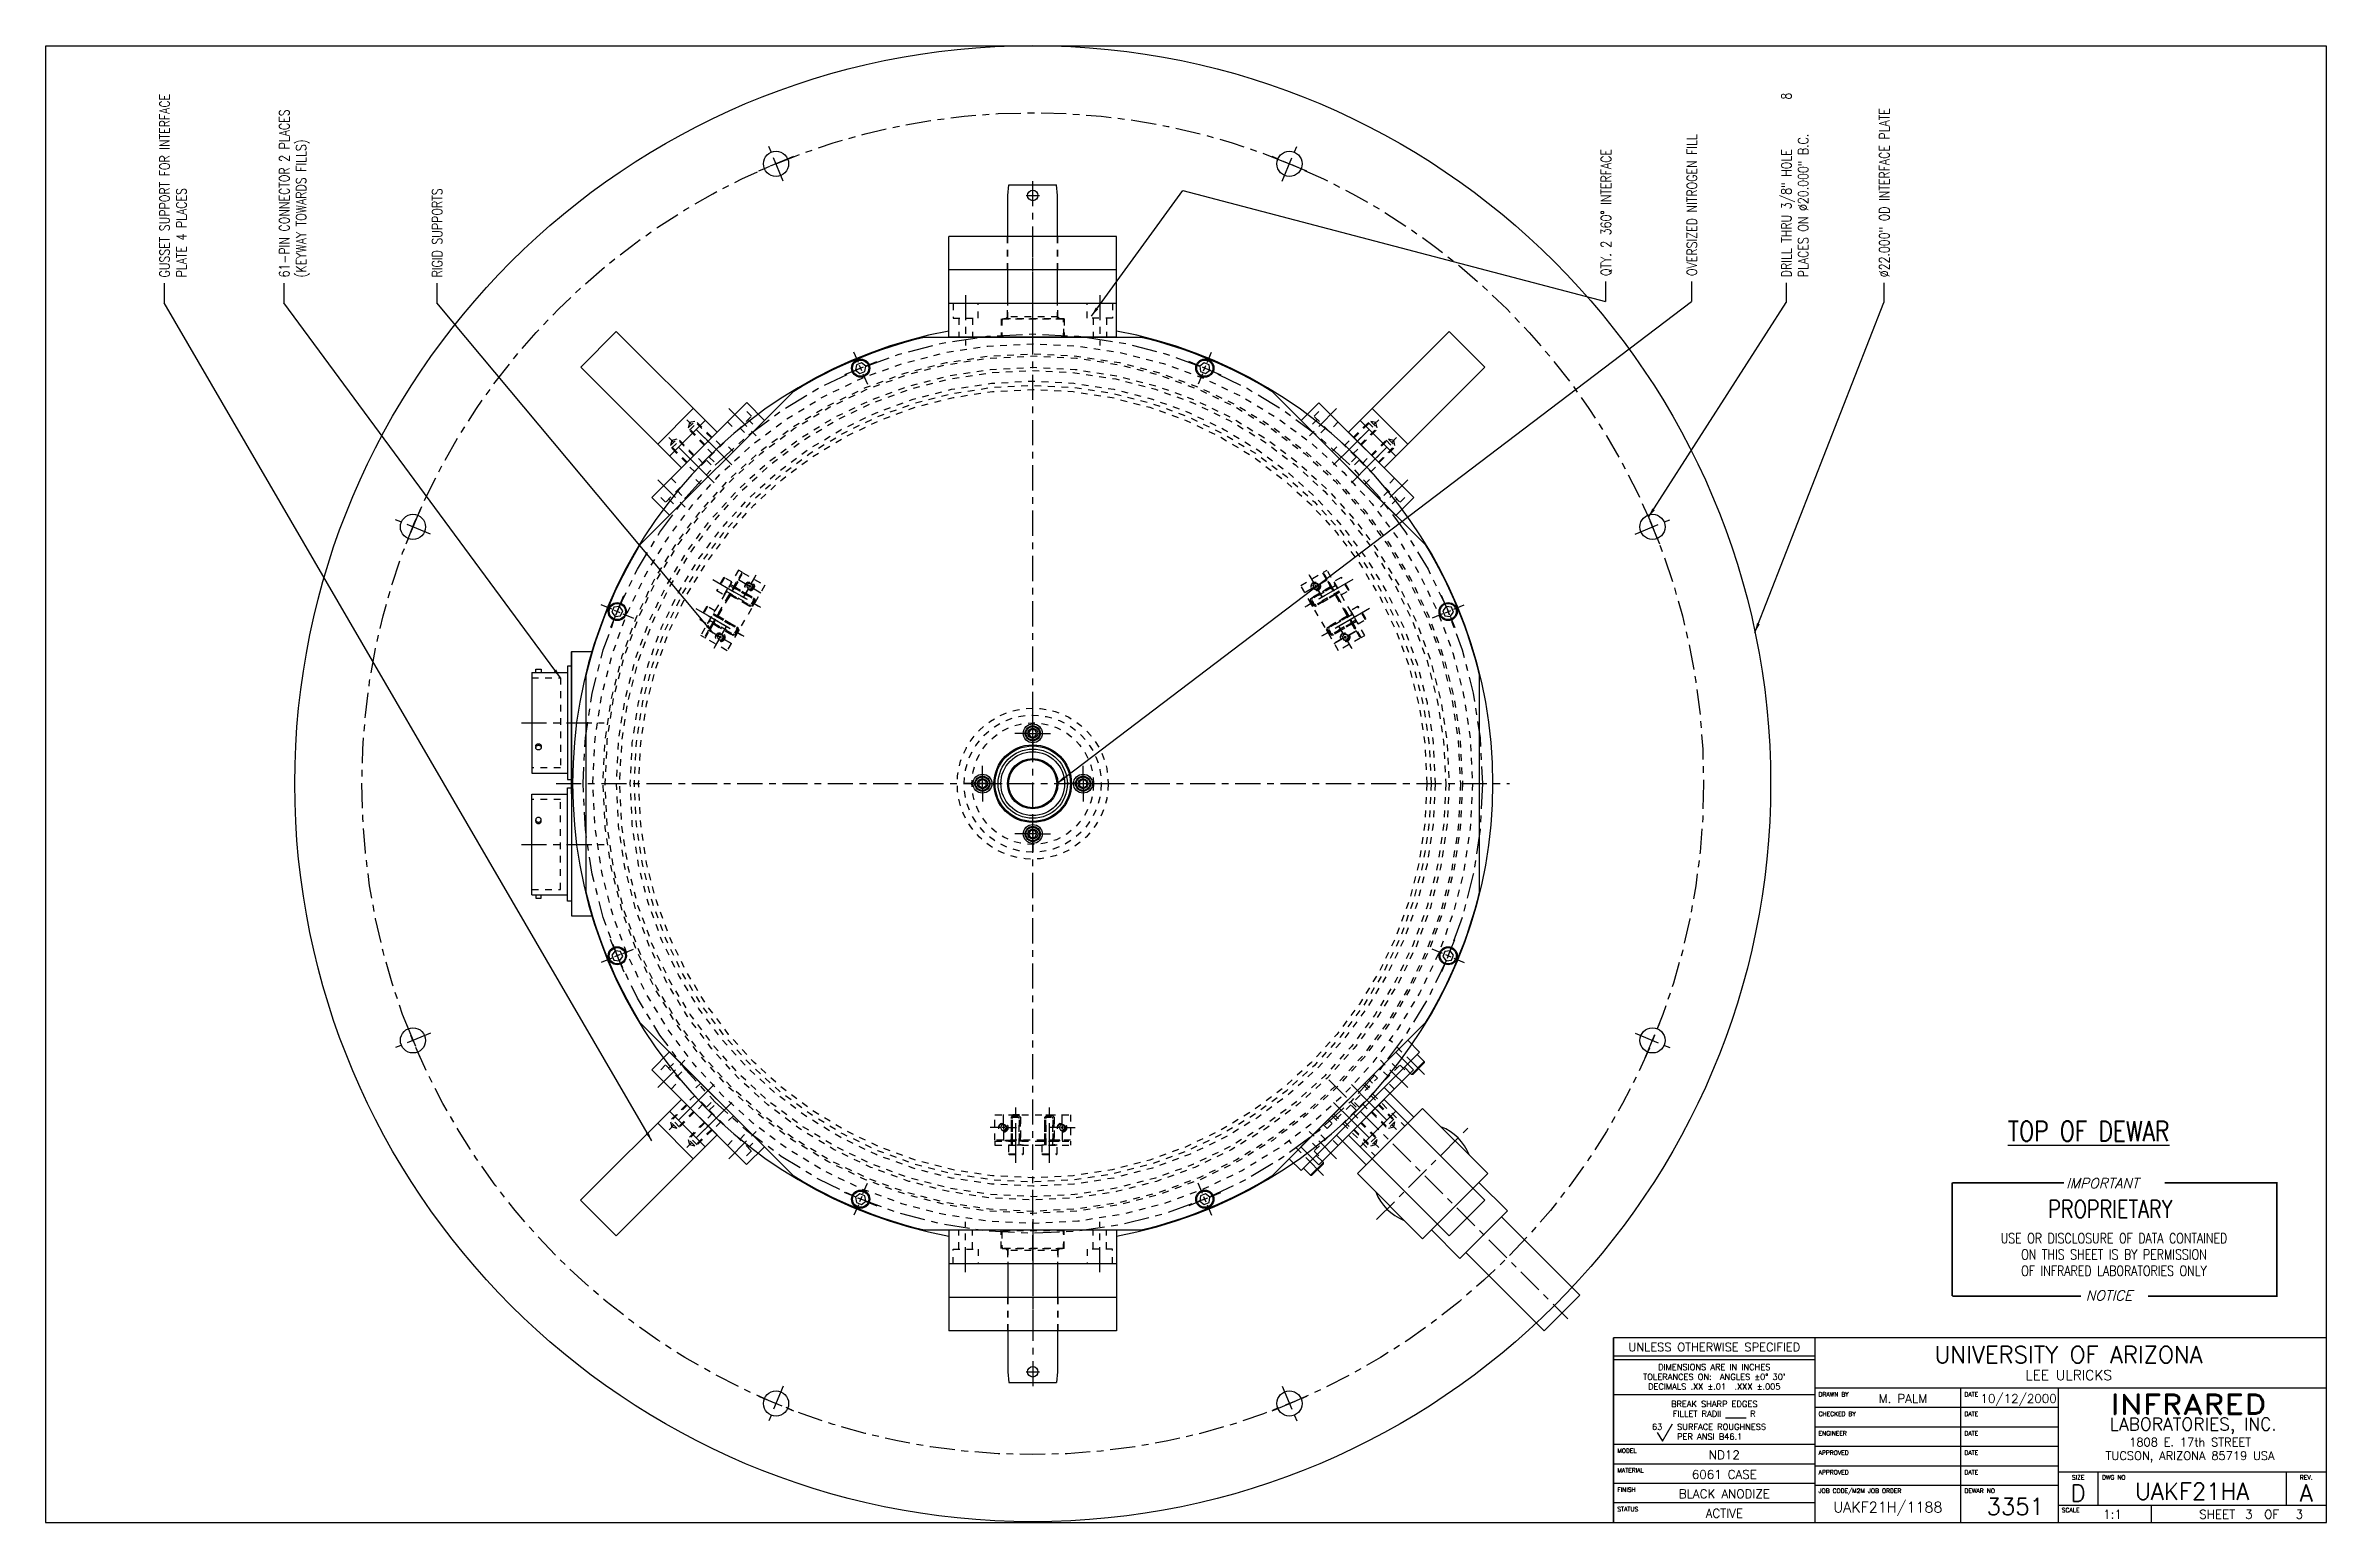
# Model space of a CAD drawing. Extents: x -84 to 28, y 0 to 23.
# Drawn here: x -84.03 to -50.03, y 0.74 to 22.75 of the extents above; entities that cross this region are included whole.
import ezdxf
from ezdxf.enums import TextEntityAlignment as Align

# ---------------------------------------------------------------- set-up
doc = ezdxf.new("R2010")
doc.units = 0
doc.header["$LTSCALE"] = 0.3
doc.header["$MEASUREMENT"] = 0
for name, pattern in [('CENTER', [2, 1.25, -0.25, 0.25, -0.25]), ('HIDDEN', [0.375, 0.25, -0.125]), ('PHANTOM', [2.5, 1.25, -0.25, 0.25, -0.25, 0.25, -0.25])]:
    doc.linetypes.add(name, pattern=pattern)
for name, color, linetype in [('BDR1', 2, 'CONTINUOUS'), ('CENTER', 4, 'CENTER'), ('DIMENSION', 1, 'CONTINUOUS'), ('HIDDEN', 3, 'HIDDEN'), ('OBJECT', 2, 'CONTINUOUS'), ('PHANTOM', 5, 'PHANTOM'), ('TTL1', 2, 'CONTINUOUS'), ('TTL2', 1, 'CONTINUOUS'), ('TTL3', 6, 'CONTINUOUS')]:
    doc.layers.add(name, color=color, linetype=linetype)
doc.styles.add('ITALICC', font='italicc', dxfattribs={"height": 0.5})
doc.styles.add('ROMANS', font='romans.shx', dxfattribs={"width": 0.8, "height": 0.15})
doc.styles.add('TTL_FNCY', font='romand.shx')
doc.styles.add('TTL_STD', font='ROMANS.SHX')
doc.dimstyles.new('D-SIZE', dxfattribs={"dimscale": 0, "dimtxt": 0.15, "dimasz": 0.14, "dimexe": 0.06, "dimexo": 0.06, "dimgap": 0.09, "dimtad": 0, "dimdec": 3, "dimzin": 4, "dimtxsty": 'ROMANS', "dimcen": 0.09, "dimazin": 3, "dimtfac": 1, "dimtdec": 3, "dimtofl": 0, "dimtmove": 0, "dimatfit": 3, "dimtolj": 1, "dimtzin": 4})

msp = doc.modelspace()

# ---------------------------------------------------------------- texts
at = {"layer": 'DIMENSION', "style": 'ROMANS', "width": 0.8}
msp.add_text('%%UTOP OF DEWAR', height=0.3, dxfattribs=at).set_placement((-54.7752, 6.4243))
at = {"layer": 'DIMENSION', "char_height": 0.15, "width": 3.265371, "attachment_point": 1, "rotation": 90, "style": 'ROMANS'}
for s, insert in [('GUSSET SUPPORT FOR INTERFACE PLATE 4 PLACES', (-82.3289, 19.2981)), ('61-PIN CONNECTOR 2 PLACES (KEYWAY TOWARDS FILLS)', (-80.5444, 19.2981)), ('DRILL THRU 3/8" HOLE         8 PLACES ON %%c20.000" B.C.', (-58.1524, 19.3008)), ('%%c22.000" OD INTERFACE PLATE', (-56.693, 19.3008)), ('OVERSIZED NITROGEN FILL', (-59.5608, 19.319)), ('QTY. 2 360° INTERFACE ', (-60.8419, 19.319)), ('RIGID SUPPORTS', (-78.2666, 19.2981))]:
    msp.add_mtext(s, dxfattribs=dict(at, insert=insert))

# ---------------------------------------------------------------- blocks, each defined once
blk = doc.blocks.new('DSIZE')
at = {"layer": 'BDR1'}
for p, q in [((0, 22), (0, 0)), ((34, 22), (0, 22)), ((34, 0), (34, 22)), ((0, 0), (34, 0))]:
    blk.add_line(p, q, dxfattribs=at)
at = {"layer": 'TTL1'}
for p, q in [((23.375, 2.75), (23.375, 0)), ((23.375, 0), (23.375, 2.75)), ((34, 2.75), (23.375, 2.75)), ((26.375, 2.75), (26.375, 0)), ((26.375, 2.475), (23.375, 2.475)), ((26.375, 2.425), (23.375, 2.425)), ((26.375, 1.9), (23.375, 1.9)), ((34, 2), (26.375, 2)), ((30, 1.71), (26.375, 1.71)), ((28.55, 0), (28.55, 2)), ((30, 2), (30, 0)), ((30, 1.42), (26.375, 1.42)), ((26.375, 1.16), (23.375, 1.16)), ((30, 1.13), (26.375, 1.13)), ((26.375, 0.87), (23.375, 0.87)), ((30, 0.84), (26.375, 0.84)), ((34, 0.75), (30, 0.75)), ((30.6, 0.25), (30.6, 0.75)), ((33.4, 0.75), (33.4, 0.25)), ((26.375, 0.58), (23.375, 0.58)), ((30, 0.55), (26.375, 0.55)), ((26.375, 0.29), (23.375, 0.29)), ((34, 0.25), (30, 0.25)), ((31.39, 0.25), (31.39, 0))]:
    blk.add_line(p, q, dxfattribs=at)
at = {"layer": 'TTL3'}
for p, q in [((24.101, 1.208), (24.251, 1.468)), ((24.026, 1.338), (24.101, 1.208))]:
    blk.add_line(p, q, dxfattribs=at)
at = {"layer": 'TTL1', "style": 'TTL_STD'}
for tag, height, flags, p in [('DWG-NAME', 0.25, 4, (30.157, 2.375)), ('DEWAR-NO', 0.25, 12, (29.362, 0.113)), ('DWG-NO', 0.25, 4, (32, 0.337)), ('CODE', 0.156, 12, (27.463, 0.148))]:
    blk.add_attdef(tag, text='', height=height, dxfattribs=dict(at, flags=flags)).set_placement(p, align=Align.CENTER)
at = {"layer": 'TTL2'}
for s, height, style, p in [('UNLESS OTHERWISE SPECIFIED', 0.125, 'TTL_STD', (24.875, 2.55)), ('LABORATORIES, INC.', 0.1875, 'TTL_FNCY', (32.015, 1.371)), ('TUCSON, ARIZONA 85719 USA', 0.125, 'TTL_STD', (31.968, 0.931)), ('1808 E. 17th STREET', 0.125, 'TTL_STD', (31.968, 1.133)), ('D', 0.25, 'TTL_STD', (30.3, 0.312)), ('SHEET    OF', 0.13, 'TTL_STD', (32.7, 0.055))]:
    blk.add_text(s, height=height, dxfattribs=dict(at, style=style)).set_placement(p, align=Align.CENTER)
at = {"layer": 'TTL2', "style": 'TTL_FNCY', "width": 1.115273}
blk.add_text('INFRARED', height=0.3, dxfattribs=at).set_placement((30.777, 1.612), (33.103, 1.612), align=Align.FIT)
at = {"layer": 'TTL2', "style": 'TTL_STD'}
for tag, height, flags, p in [('DWG-DESC', 0.15, 4, (30.157, 2.12)), ('DRAFTER', 0.13, 4, (27.687, 1.78)), ('DATE-ISSUE', 0.13, 4, (29.412, 1.78)), ('MODEL', 0.13, 4, (25.025, 0.94)), ('MAT_L', 0.13, 12, (25.025, 0.65)), ('FIN', 0.13, 12, (25.025, 0.36)), ('DWG-REV', 0.25, 12, (33.7, 0.312)), ('STATUS', 0.13, 12, (25.025, 0.07)), ('DWG-SCALE', 0.13, 12, (30.812, 0.055)), ('SH_NO', 0.13, 4, (32.844, 0.055)), ('SH_NO', 0.13, 4, (33.597, 0.055))]:
    blk.add_attdef(tag, text='', height=height, dxfattribs=dict(at, flags=flags)).set_placement(p, align=Align.CENTER)
at = {"layer": 'TTL3', "style": 'TTL_STD'}
for s, height, p in [("TOLERANCES ON:  ANGLES %%p0%%d 30'", 0.09, (24.875, 2.124)), ('DECIMALS .XX %%p.01  .XXX %%p.005', 0.09, (24.875, 1.979)), ('DIMENSIONS ARE IN INCHES', 0.09, (24.875, 2.27)), ('BREAK SHARP EDGES', 0.09, (24.875, 1.72)), ('63', 0.09, (24.024, 1.379)), ('FILLET RADII %%u     %%u R', 0.09, (24.875, 1.574)), ('SIZE', 0.065, (30.3, 0.637)), ('REV.', 0.065, (33.7, 0.637))]:
    blk.add_text(s, height=height, dxfattribs=at).set_placement(p, align=Align.CENTER)
for s, height, p in [('DRAWN BY', 0.065, (26.43, 1.875)), ('DATE', 0.065, (28.605, 1.875)), ('SURFACE ROUGHNESS', 0.09, (24.321, 1.379)), ('CHECKED BY', 0.065, (26.43, 1.585)), ('DATE', 0.065, (28.605, 1.585)), ('MODEL', 0.065, (23.43, 1.035)), ('PER ANSI B46.1', 0.09, (24.321, 1.233)), ('APPROVED', 0.065, (26.43, 1.005)), ('ENGINEER', 0.065, (26.43, 1.295)), ('DATE', 0.065, (28.605, 1.295)), ('DATE', 0.065, (28.605, 1.005)), ('MATERIAL', 0.065, (23.43, 0.745)), ('APPROVED', 0.065, (26.43, 0.715)), ('DATE', 0.065, (28.605, 0.715)), ('DWG NO', 0.065, (30.655, 0.637)), ('FINISH', 0.065, (23.43, 0.455)), ('JOB CODE/M2M JOB ORDER', 0.065, (26.43, 0.438)), ('DEWAR NO', 0.065, (28.605, 0.438)), ('STATUS', 0.065, (23.43, 0.165)), ('SCALE', 0.065, (30.055, 0.15))]:
    blk.add_text(s, height=height, dxfattribs=at).set_placement(p)
blk = doc.blocks.new('*U19')
at = {"layer": 'CENTER'}
blk.add_line((-0.289, 0), (0.4375, 0), dxfattribs=at)
at = {"layer": 'OBJECT'}
blk.add_lwpolyline([(-0.1505, 0.135), (-0.164, 0.1215), (-0.164, -0.1215), (-0.1505, -0.135), (0, -0.135), (0, 0.135), (-0.1505, 0.135), (-0.1505, -0.135)], dxfattribs=at)
blk = doc.blocks.new('8INCHVALVETOP_KEY')
at = {"layer": 'CENTER'}
blk.add_line((0, -0.413), (0, 4.625), dxfattribs=at)
blk.add_lwpolyline([(0.968, 1.562), (-0.968, 1.562)], dxfattribs=at)
at = {"layer": 'HIDDEN'}
for p, q in [((-0.312, 0), (-0.312, 0.875)), ((0.312, 0), (0.312, 0.875)), ((-0.531, 0.08), (-0.531, 0)), ((0.531, 0.08), (-0.531, 0.08)), ((-0.426, 0.08), (-0.426, 0)), ((0.426, 0.08), (0.426, 0)), ((0.531, 0.08), (0.531, 0))]:
    blk.add_line(p, q, dxfattribs=at)
at = {"layer": 'OBJECT'}
for p, q in [((-0.375, 2.85), (-0.375, 4.5)), ((-0.375, 4.5), (0.375, 4.5)), ((0.375, 2.85), (0.375, 4.5)), ((-0.5, 2.25), (-0.5, 2.85)), ((0.5, 2.25), (0.5, 2.85)), ((-0.687, 0.875), (-0.687, 2.25)), ((0.688, 2.25), (-0.687, 2.25)), ((0.688, 0.875), (0.688, 2.25)), ((0.688, 0.875), (-0.687, 0.875)), ((-0.5, 0.25), (-0.5, 0.875)), ((0.5, 0.25), (0.5, 0.875)), ((-1.25, 0), (-1.25, 0.25)), ((1.25, 0), (-1.25, 0)), ((1.25, 0), (1.25, 0.25))]:
    blk.add_line(p, q, dxfattribs=at)
for points in [[(-0.5, 2.85), (0.5, 2.85)], [(-1.25, 0.25), (1.25, 0.25)]]:
    blk.add_lwpolyline(points, dxfattribs=at)
for start, end in [(156.4435, 203.5565), (336.4435, 23.5565)]:
    blk.add_arc((0, 1.562), 0.75, start, end, dxfattribs=at)
at = {"layer": 'OBJECT', "xscale": -1, "rotation": 90}
blk.add_blockref('*U19', (-1.063, 0.25), dxfattribs=at)
at = {"layer": 'OBJECT', "rotation": 270}
blk.add_blockref('*U19', (1.063, 0.25), dxfattribs=at)
blk = doc.blocks.new('*U5')
at = {"layer": 'CENTER'}
for p, q in [((-0.09, 0), (-0.26, 0)), ((-0.045, 0), (0.045, 0)), ((0, 0.09), (0, 0.26)), ((0, -0.045), (0, 0.045)), ((0.09, 0), (0.26, 0)), ((0, -0.09), (0, -0.26))]:
    blk.add_line(p, q, dxfattribs=at)
at = {"layer": 'OBJECT'}
blk.add_lwpolyline([(0.081, 0), (0.04, 0.07), (-0.04, 0.07), (-0.081, 0), (-0.04, -0.07), (0.04, -0.07)], close=True, dxfattribs=at)
for radius in [0.135, 0.121]:
    blk.add_circle((0, 0), radius, dxfattribs=at)
blk = doc.blocks.new('*U10')
at = {"layer": 'CENTER'}
blk.add_line((-0.125, 0), (0.5, 0), dxfattribs=at)
at = {"layer": 'HIDDEN'}
for p, q in [((0, 0.069), (0.375, 0.069)), ((0, 0.05325), (0.375, 0.05325)), ((0, -0.05325), (0.375, -0.05325)), ((0, -0.069), (0.375, -0.069))]:
    blk.add_line(p, q, dxfattribs=at)
blk.add_lwpolyline([(0.375, 0.05325), (0.375, 0.05325), (0.375, -0.05325), (0.375, -0.05325)], dxfattribs=at)
blk = doc.blocks.new('*U11')
at = {"layer": 'CENTER'}
for p, q in [((-0.047, 0), (-0.195, 0)), ((-0.023, 0), (0.023, 0)), ((0, 0.047), (0, 0.195)), ((0, -0.023), (0, 0.023)), ((0.047, 0), (0.195, 0)), ((0, -0.047), (0, -0.195))]:
    blk.add_line(p, q, dxfattribs=at)
at = {"layer": 'HIDDEN'}
blk.add_lwpolyline([(0.045, 0), (0.023, 0.039), (-0.023, 0.039), (-0.045, 0), (-0.023, -0.039), (0.023, -0.039)], close=True, dxfattribs=at)
for radius in [0.07, 0.063]:
    blk.add_circle((0, 0), radius, dxfattribs=at)
blk = doc.blocks.new('RIGID_SUPPORT_HIDDEN')
at = {"layer": 'CENTER'}
for p, q in [((29.827, 50.993), (29.827, 50.168)), ((30.327, 50.993), (30.327, 50.168)), ((29.608, 50.465), (29.467, 50.465)), ((29.656, 50.465), (29.624, 50.465)), ((29.64, 50.497), (29.64, 50.638)), ((29.64, 50.449), (29.64, 50.481)), ((29.64, 50.433), (29.64, 50.292)), ((29.672, 50.465), (29.813, 50.465)), ((30.483, 50.465), (30.342, 50.465)), ((30.499, 50.465), (30.531, 50.465)), ((30.515, 50.497), (30.515, 50.638)), ((30.515, 50.449), (30.515, 50.481)), ((30.515, 50.433), (30.515, 50.292)), ((30.547, 50.465), (30.688, 50.465))]:
    blk.add_line(p, q, dxfattribs=at)
at = {"layer": 'HIDDEN'}
for p, q in [((30.64, 50.73), (29.515, 50.73)), ((29.515, 50.668), (29.515, 50.73)), ((30.64, 50.668), (29.515, 50.668)), ((29.777, 50.73), (29.777, 50.311)), ((29.877, 50.73), (29.877, 50.311)), ((30.277, 50.73), (30.277, 50.311)), ((30.377, 50.73), (30.377, 50.311)), ((30.64, 50.668), (30.64, 50.73)), ((29.896, 50.311), (29.758, 50.311)), ((30.396, 50.311), (30.258, 50.311))]:
    blk.add_line(p, q, dxfattribs=at)
for points in [[(29.671, 50.652), (29.983, 50.652), (29.983, 50.668), (29.671, 50.668)], [(30.483, 50.652), (30.171, 50.652), (30.171, 50.668), (30.483, 50.668)], [(29.515, 50.652), (30.64, 50.652), (30.64, 50.277), (29.515, 50.277)]]:
    blk.add_lwpolyline(points, close=True, dxfattribs=at)
for points in [[(29.94, 50.857), (29.929, 50.868), (29.725, 50.868), (29.714, 50.857), (29.714, 50.73), (29.94, 50.73), (29.94, 50.857), (29.714, 50.857)], [(29.896, 50.73), (29.896, 50.311), (29.877, 50.293), (29.777, 50.293), (29.758, 50.311), (29.758, 50.73)], [(30.44, 50.857), (30.429, 50.868), (30.225, 50.868), (30.214, 50.857), (30.214, 50.73), (30.44, 50.73), (30.44, 50.857), (30.214, 50.857)], [(30.396, 50.73), (30.396, 50.311), (30.377, 50.293), (30.277, 50.293), (30.258, 50.311), (30.258, 50.73)]]:
    blk.add_lwpolyline(points, dxfattribs=at)
for centre in [(29.64, 50.465), (30.515, 50.465)]:
    blk.add_circle(centre, 0.048, dxfattribs=at)
at = {"layer": 'HIDDEN', "rotation": 270}
blk.add_blockref('*U10', (29.827, 50.652), dxfattribs=at)
at = {"layer": 'HIDDEN', "xscale": -1, "rotation": 90}
blk.add_blockref('*U10', (30.327, 50.652), dxfattribs=at)
at = {"layer": 'HIDDEN'}
for p in [(29.64, 50.465), (30.515, 50.465)]:
    blk.add_blockref('*U11', p, dxfattribs=at)
blk = doc.blocks.new('*U13')
at = {"layer": 'CENTER'}
for p, q in [((-0.094, 0), (-0.266, 0)), ((-0.047, 0), (0.047, 0)), ((0, 0.094), (0, 0.266)), ((0, -0.047), (0, 0.047)), ((0.094, 0), (0.266, 0)), ((0, -0.094), (0, -0.266))]:
    blk.add_line(p, q, dxfattribs=at)
at = {"layer": 'OBJECT'}
for radius in [0.141, 0.0747]:
    blk.add_circle((0, 0), radius, dxfattribs=at)
blk = doc.blocks.new('*U14')
at = {"layer": 'CENTER'}
for p, q in [((-0.075, 0), (-0.238, 0)), ((-0.038, 0), (0.038, 0)), ((0, 0.075), (0, 0.238)), ((0, -0.038), (0, 0.038)), ((0.075, 0), (0.238, 0)), ((0, -0.075), (0, -0.238))]:
    blk.add_line(p, q, dxfattribs=at)
at = {"layer": 'OBJECT'}
blk.add_lwpolyline([(0.063, 0), (0.031, 0.054), (-0.031, 0.054), (-0.063, 0), (-0.031, -0.054), (0.031, -0.054)], close=True, dxfattribs=at)
for radius in [0.113, 0.102]:
    blk.add_circle((0, 0), radius, dxfattribs=at)
blk = doc.blocks.new('PNOTE')
at = {"layer": 'DIMENSION', "const_width": 0.025}
for points in [[(0, 0), (0, 1.69)], [(0, 1.69), (1.669, 1.69)], [(3.169, 1.69), (4.838, 1.69), (4.838, 0), (2.919, 0)], [(1.919, 0), (0, 0)]]:
    blk.add_lwpolyline(points, dxfattribs=at)
at = {"layer": 'DIMENSION', "style": 'ITALICC'}
for s, p in [('IMPORTANT', (1.701, 1.606)), ('NOTICE', (1.992, -0.065))]:
    blk.add_text(s, height=0.15, dxfattribs=at).set_placement(p)
at = {"layer": 'DIMENSION', "style": 'ROMANS', "width": 0.8}
blk.add_text('PROPRIETARY', height=0.2625, dxfattribs=at).set_placement((1.432, 1.166))
for s, p in [('USE OR DISCLOSURE OF DATA CONTAINED', (2.412, 0.787)), ('ON THIS SHEET IS BY PERMISSION', (2.412, 0.544)), ('OF INFRARED LABORATORIES ONLY', (2.412, 0.302))]:
    blk.add_text(s, height=0.15, dxfattribs=at).set_placement(p, align=Align.CENTER)
blk = doc.blocks.new('*U59')
at = {"layer": 'CENTER'}
blk.add_line((-0.125, 0), (0.5, 0), dxfattribs=at)
at = {"layer": 'HIDDEN'}
for p, q in [((0.194, 0.0885), (0.375, 0.0885)), ((0.194, -0.0885), (0.375, -0.0885))]:
    blk.add_line(p, q, dxfattribs=at)
blk.add_lwpolyline([(0, 0.15625), (0.194, 0.15625), (0.194, -0.15625), (0, -0.15625)], dxfattribs=at)
blk = doc.blocks.new('*U67')
at = {"layer": 'CENTER'}
blk.add_line((-0.125, 0), (0.5, 0), dxfattribs=at)
at = {"layer": 'HIDDEN'}
for p, q in [((0.194, 0.0885), (0.375, 0.0885)), ((0.194, -0.0885), (0.375, -0.0885))]:
    blk.add_line(p, q, dxfattribs=at)
blk.add_lwpolyline([(0, 0.15625), (0.194, 0.15625), (0.194, -0.15625), (0, -0.15625)], dxfattribs=at)
blk = doc.blocks.new('*U60')
at = {"layer": 'CENTER'}
blk.add_line((-0.125, 0), (0.516, 0), dxfattribs=at)
at = {"layer": 'HIDDEN'}
for p, q in [((0, 0.068), (0.35, 0.068)), ((0, -0.068), (0.35, -0.068))]:
    blk.add_line(p, q, dxfattribs=at)
for points in [[(0, 0.082), (0.312, 0.082), (0.312, -0.082), (0, -0.082)], [(0.391, 0), (0.35, 0.068), (0.35, -0.068), (0.391, 0)]]:
    blk.add_lwpolyline(points, dxfattribs=at)
blk = doc.blocks.new('GUSSET_ASSEM_TOP')
at = {"layer": 'OBJECT'}
for p, q in [((-126.867, 2.618), (-126.867, 4.743)), ((-126.117, 4.743), (-126.867, 4.743)), ((-126.117, 2.618), (-126.117, 4.743)), ((-126.117, 3.118), (-126.867, 3.118)), ((-126.117, 2.868), (-126.867, 2.868)), ((-127.492, 2.243), (-127.492, 2.618)), ((-125.492, 2.618), (-127.492, 2.618)), ((-126.117, 2.618), (-126.867, 2.618)), ((-125.492, 2.243), (-125.492, 2.618)), ((-125.492, 2.243), (-127.492, 2.243))]:
    blk.add_line(p, q, dxfattribs=at)
for name, p, rotation in [('*U60', (-126.68, 2.618), 90), ('*U60', (-126.305, 2.618), 90), ('*U67', (-127.242, 2.618), 270), ('*U59', (-126.68, 2.243), 90)]:
    blk.add_blockref(name, p, dxfattribs=dict(at, rotation=rotation))
at = {"layer": 'OBJECT', "xscale": -1}
for name, p, rotation in [('*U59', (-126.305, 2.243), 270), ('*U67', (-125.742, 2.618), 90)]:
    blk.add_blockref(name, p, dxfattribs=dict(at, rotation=rotation))
blk = doc.blocks.new('*U131')
at = {"layer": 'CENTER'}
blk.add_line((-0.125, 0), (0.625, 0), dxfattribs=at)
at = {"layer": 'HIDDEN'}
for p, q in [((0.22, 0.1005), (0.5, 0.1005)), ((0.22, -0.1005), (0.5, -0.1005))]:
    blk.add_line(p, q, dxfattribs=at)
blk.add_lwpolyline([(0, 0.1875), (0.22, 0.1875), (0.22, -0.1875), (0, -0.1875)], dxfattribs=at)

# ---------------------------------------------------------------- linework, layer by layer
at = {"layer": 'CENTER'}
for p, q in [((-72.8796, 21.0997), (-73.3993, 20.8844)), ((-73.0318, 20.7322), (-73.2471, 21.2519)), ((-65.2259, 20.8844), (-65.7456, 21.0997)), ((-65.5934, 20.7322), (-65.3781, 21.2519)), ((-69.3126, 18.3348), (-69.3126, 20.7592)), ((-69.4128, 20.5195), (-69.2124, 20.5195)), ((-69.3126, 20.4193), (-69.3126, 20.6197)), ((-69.3126, 18.245), (-69.3126, 20.0656)), ((-69.3126, 4.6477), (-69.3126, 18.8588)), ((-78.2915, 15.4724), (-78.8112, 15.6877)), ((-78.4438, 15.8399), (-78.659, 15.3202)), ((-60.3336, 15.4724), (-59.814, 15.6877)), ((-59.9662, 15.3202), (-60.1814, 15.8399)), ((-76.9361, 12.6595), (-75.7031, 12.6595)), ((-76.4181, 11.7532), (-62.2071, 11.7532)), ((-76.9361, 10.847), (-75.7031, 10.847)), ((-78.659, 8.1862), (-78.4438, 7.6666)), ((-60.1814, 7.6666), (-59.9662, 8.1862)), ((-78.2915, 8.034), (-78.8112, 7.8188)), ((-60.3336, 8.034), (-59.814, 7.8188)), ((-69.3126, 5.2614), (-69.3126, 3.4409)), ((-69.3126, 5.1717), (-69.3126, 2.7473)), ((-69.3126, 3.0872), (-69.3126, 2.8868)), ((-73.0318, 2.7743), (-73.2471, 2.2546)), ((-69.4128, 2.987), (-69.2124, 2.987)), ((-65.5934, 2.7743), (-65.3781, 2.2546)), ((-73.3993, 2.6221), (-72.8796, 2.4068)), ((-65.7456, 2.4068), (-65.2259, 2.6221))]:
    msp.add_line(p, q, dxfattribs=at)
for radius in [10, 6.7031]:
    msp.add_circle((-69.3126, 11.7532), radius, dxfattribs=at)
at = {"layer": 'DIMENSION'}
for p, q in [((-82.2592, 19.2151), (-82.2592, 18.9207)), ((-80.4747, 19.2151), (-80.4747, 18.9207)), ((-78.1969, 19.2151), (-78.1969, 18.9207)), ((-60.7722, 19.236), (-60.7722, 18.9417)), ((-59.4911, 19.236), (-59.4911, 18.9417)), ((-58.0827, 19.2178), (-58.0827, 18.9234)), ((-56.6233, 19.2178), (-56.6233, 18.9234))]:
    msp.add_line(p, q, dxfattribs=at)
at = {"layer": 'HIDDEN'}
for p, q in [((-69.6876, 19.4095), (-69.6876, 19.9095)), ((-69.6831, 19.4095), (-69.6831, 19.9095)), ((-68.9421, 19.4095), (-68.9421, 19.9095)), ((-68.9376, 19.4095), (-68.9376, 19.9095)), ((-69.7188, 18.6795), (-69.6876, 18.7107)), ((-69.6876, 18.7107), (-69.6876, 18.9095)), ((-68.9376, 18.7107), (-69.6876, 18.7107)), ((-69.6831, 18.6795), (-69.6831, 18.9095)), ((-68.9421, 18.6795), (-68.9421, 18.9095)), ((-68.9376, 18.7107), (-68.9376, 18.9095)), ((-68.9063, 18.6795), (-68.9376, 18.7107)), ((-68.8438, 18.6795), (-69.7813, 18.6795)), ((-69.7813, 18.6795), (-69.7813, 18.4095)), ((-69.7511, 18.4145), (-69.7707, 18.434)), ((-69.7511, 18.4145), (-68.874, 18.4145)), ((-68.874, 18.4145), (-68.8545, 18.434)), ((-68.8438, 18.6795), (-68.8438, 18.4095)), ((-76.7811, 13.3295), (-76.3516, 13.3295)), ((-76.3516, 13.3295), (-76.3516, 11.9895)), ((-76.3516, 11.9895), (-76.7811, 11.9895)), ((-76.3516, 11.517), (-76.7811, 11.517)), ((-76.3516, 10.177), (-76.3516, 11.517)), ((-76.7811, 10.177), (-76.3516, 10.177)), ((-69.7813, 4.827), (-69.7813, 5.097)), ((-68.8438, 4.827), (-69.7813, 4.827)), ((-69.7511, 5.092), (-69.7707, 5.0725)), ((-69.7511, 5.092), (-68.874, 5.092)), ((-69.7188, 4.827), (-69.6876, 4.7957)), ((-68.9376, 4.7957), (-69.6876, 4.7957)), ((-69.6876, 4.7957), (-69.6876, 4.597)), ((-69.6831, 4.827), (-69.6831, 4.597)), ((-68.9421, 4.827), (-68.9421, 4.597)), ((-68.9063, 4.827), (-68.9376, 4.7957)), ((-68.9376, 4.7957), (-68.9376, 4.597)), ((-68.874, 5.092), (-68.8545, 5.0725)), ((-68.8438, 4.827), (-68.8438, 5.097)), ((-69.6876, 4.097), (-69.6876, 3.597)), ((-69.6831, 4.097), (-69.6831, 3.597)), ((-68.9421, 4.097), (-68.9421, 3.597)), ((-68.9376, 4.097), (-68.9376, 3.597))]:
    msp.add_line(p, q, dxfattribs=at)
for points in [[(-69.7688, 18.6795), (-68.8564, 18.6795)], [(-69.7688, 4.827), (-68.8564, 4.827)]]:
    msp.add_lwpolyline(points, dxfattribs=at)
for radius in [6.5563, 6.4062, 6.375, 6.2063, 6.1563, 6, 5.9375, 5.875, 1.125, 1.0213, 0.9062]:
    msp.add_circle((-69.3126, 11.7532), radius, dxfattribs=at)
for centre, start, end in [((-68.4776, 18.547), 174.14093, 184.99339), ((-70.1476, 18.547), 355.00661, 5.85907), ((-68.4776, 4.9595), 175.00661, 185.85907), ((-70.1476, 4.9595), 354.14093, 4.99339)]:
    msp.add_arc(centre, 1.298, start, end, dxfattribs=at)
at = {"layer": 'OBJECT'}
for p, q in [((-69.6831, 20.5195), (-69.6676, 20.6795)), ((-69.6831, 19.9095), (-69.6831, 20.5195)), ((-69.6676, 20.6795), (-68.9576, 20.6795)), ((-68.9421, 20.5195), (-68.9576, 20.6795)), ((-68.9421, 19.9095), (-68.9421, 20.5195)), ((-68.0626, 19.9095), (-70.5626, 19.9095)), ((-70.5626, 18.4095), (-70.5626, 19.9095)), ((-68.0626, 18.4095), (-68.0626, 19.9095)), ((-68.0626, 19.4095), (-70.5626, 19.4095)), ((-69.6831, 18.9095), (-69.6831, 19.4095)), ((-68.9421, 18.9095), (-68.9421, 19.4095)), ((-68.0626, 18.9095), (-70.5626, 18.9095)), ((-68.0626, 18.4095), (-70.5626, 18.4095)), ((-76.1861, 13.722), (-76.1861, 9.7845)), ((-76.1861, 13.722), (-75.8736, 13.722)), ((-76.1861, 11.6002), (-76.1861, 13.7187)), ((-76.7811, 13.4095), (-76.7811, 11.9095)), ((-76.7811, 13.4095), (-76.2486, 13.4095)), ((-76.7211, 13.4095), (-76.7211, 13.4595)), ((-76.7211, 13.4595), (-76.6411, 13.4595)), ((-76.6411, 13.4595), (-76.6411, 13.4095)), ((-76.7211, 12.314), (-76.7211, 12.291)), ((-76.6411, 12.314), (-76.6411, 12.291)), ((-76.7811, 11.9095), (-76.2486, 11.9095)), ((-76.1861, 11.9062), (-76.1861, 9.7877)), ((-76.7811, 10.097), (-76.7811, 11.597)), ((-76.7811, 11.597), (-76.2486, 11.597)), ((-76.7211, 11.1925), (-76.7211, 11.2154)), ((-76.6411, 11.1925), (-76.6411, 11.2154)), ((-76.7811, 10.097), (-76.2486, 10.097)), ((-76.7211, 10.097), (-76.7211, 10.047)), ((-76.7211, 10.047), (-76.6411, 10.047)), ((-76.6411, 10.047), (-76.6411, 10.097)), ((-76.1861, 9.7845), (-75.8736, 9.7845)), ((-68.0626, 5.097), (-70.5626, 5.097)), ((-70.5626, 5.097), (-70.5626, 3.597)), ((-68.0626, 5.097), (-68.0626, 3.597)), ((-68.0626, 4.597), (-70.5626, 4.597)), ((-69.6831, 4.597), (-69.6831, 4.097)), ((-68.9421, 4.597), (-68.9421, 4.097)), ((-68.0626, 4.097), (-70.5626, 4.097)), ((-68.0626, 3.597), (-70.5626, 3.597)), ((-69.6831, 3.597), (-69.6831, 2.987)), ((-68.9421, 3.597), (-68.9421, 2.987)), ((-69.6831, 2.987), (-69.6676, 2.827)), ((-69.6676, 2.827), (-68.9576, 2.827)), ((-68.9421, 2.987), (-68.9576, 2.827))]:
    msp.add_line(p, q, dxfattribs=at)
for points in [[(-67.6949, 5.097), (-70.9303, 5.097, -0.0772993), (-72.8754, 5.9027), (-75.1631, 8.1904, -0.0772993), (-75.9688, 10.1356), (-75.9688, 13.3709, -0.0772993), (-75.1631, 15.316), (-72.8754, 17.6038, -0.0772993), (-70.9303, 18.4095), (-67.6949, 18.4095, -0.0772993), (-65.7498, 17.6038), (-63.4621, 15.316, -0.0772993), (-62.6563, 13.3709), (-62.6563, 10.1356, -0.0772993), (-63.4621, 8.1904), (-65.7498, 5.9027, -0.0772993)], [(-76.6811, 12.3257, -0.0863188), (-76.6655, 12.323, -0.0925889), (-76.6528, 12.3155, -0.1030981), (-76.644, 12.304, -0.1119976), (-76.6411, 12.291, -0.1119976), (-76.644, 12.278, -0.1030981), (-76.6528, 12.2665, -0.0925889), (-76.6655, 12.2591, -0.0863188), (-76.6811, 12.2564, -0.0863188), (-76.6966, 12.2591, -0.0925889), (-76.7094, 12.2665, -0.1030981), (-76.7181, 12.278, -0.1119976), (-76.7211, 12.291, -0.1119976), (-76.7181, 12.304, -0.1030981), (-76.7094, 12.3155, -0.0925889), (-76.6966, 12.323, -0.0863188)], [(-76.6811, 11.1808, 0.0863188), (-76.6655, 11.1835, 0.0925889), (-76.6528, 11.1909, 0.1030981), (-76.644, 11.2024, 0.1119976), (-76.6411, 11.2154, 0.1119976), (-76.644, 11.2284, 0.1030981), (-76.6528, 11.2399, 0.0925889), (-76.6655, 11.2474, 0.0863188), (-76.6811, 11.2501, 0.0863188), (-76.6966, 11.2474, 0.0925889), (-76.7094, 11.2399, 0.1030981), (-76.7181, 11.2284, 0.1119976), (-76.7211, 11.2154, 0.1119976), (-76.7181, 11.2024, 0.1030981), (-76.7094, 11.1909, 0.0925889), (-76.6966, 11.1835, 0.0863188)]]:
    msp.add_lwpolyline(points, format="xyb", close=True, dxfattribs=at)
for points in [[(-76.2486, 11.8157), (-76.1861, 11.8157), (-76.1861, 13.5032), (-76.2486, 13.5032)], [(-76.2486, 11.6907), (-76.1861, 11.6907), (-76.1861, 10.0032), (-76.2486, 10.0032)]]:
    msp.add_lwpolyline(points, close=True, dxfattribs=at)
for points in [[(-76.7211, 12.314), (-76.7211, 12.314), (-76.7211, 12.314), (-76.7211, 12.314, -0.1119976), (-76.7181, 12.327, -0.1030981), (-76.7094, 12.3385, -0.0925889), (-76.6966, 12.3459, -0.0863188), (-76.6811, 12.3486, -0.0863188)], [(-76.6811, 12.3486, -0.0863188), (-76.6655, 12.3459, -0.0925889), (-76.6528, 12.3385, -0.1030981), (-76.644, 12.327, -0.1119976), (-76.6411, 12.314), (-76.6411, 12.314), (-76.6411, 12.314)], [(-76.7211, 11.1925), (-76.7211, 11.1925), (-76.7211, 11.1925), (-76.7211, 11.1925, 0.1119976), (-76.7181, 11.1795, 0.1030981), (-76.7094, 11.168, 0.0925889), (-76.6966, 11.1605, 0.0863188), (-76.6811, 11.1578, 0.0863188)], [(-76.6811, 11.1578, 0.0863188), (-76.6655, 11.1605, 0.0925889), (-76.6528, 11.168, 0.1030981), (-76.644, 11.1795, 0.1119976), (-76.6411, 11.1925), (-76.6411, 11.1925), (-76.6411, 11.1925)]]:
    msp.add_lwpolyline(points, format="xyb", dxfattribs=at)
for centre, radius in [((-69.3126, 11.7532), 11), ((-73.1394, 20.992), 0.1875), ((-65.4858, 20.992), 0.1875), ((-69.3126, 20.5195), 0.0781), ((-78.5514, 15.5801), 0.1875), ((-60.0738, 15.5801), 0.1875), ((-69.3126, 11.7532), 0.5781), ((-69.3126, 11.7532), 0.5625), ((-69.3126, 11.7532), 0.516), ((-69.3126, 11.7532), 0.475), ((-69.3126, 11.7532), 0.375), ((-69.3126, 11.7532), 0.359), ((-78.5514, 7.9264), 0.1875), ((-60.0738, 7.9264), 0.1875), ((-69.3126, 2.987), 0.0781), ((-73.1394, 2.5144), 0.1875), ((-65.4858, 2.5144), 0.1875)]:
    msp.add_circle(centre, radius, dxfattribs=at)
for start, end in [(100.49885, 259.50115), (280.49885, 79.50115)]:
    msp.add_arc((-69.3126, 11.7532), 6.86, start, end, dxfattribs=at)

# ---------------------------------------------------------------- block references
ref = msp.add_blockref('DSIZE', (-84.0279, 0.7429), dxfattribs=at)
ref.add_attrib('SH_NO', '3', dxfattribs={"layer": 'TTL2', "height": 0.13, "style": 'TTL_STD'}).set_placement((-50.4309, 0.7979), align=Align.CENTER)
ref.add_attrib('SH_NO', '3', dxfattribs={"layer": 'TTL2', "height": 0.13, "style": 'TTL_STD'}).set_placement((-51.1837, 0.7979), align=Align.CENTER)
ref.add_attrib('DWG-REV', 'A', dxfattribs={"layer": 'TTL2', "height": 0.25, "style": 'TTL_STD'}).set_placement((-50.3279, 1.0554), align=Align.CENTER)
ref.add_attrib('DWG-SCALE', '1:1', dxfattribs={"layer": 'TTL2', "height": 0.13, "style": 'TTL_STD'}).set_placement((-53.2154, 0.7979), align=Align.CENTER)
ref.add_attrib('STATUS', 'ACTIVE', dxfattribs={"layer": 'TTL2', "height": 0.13, "style": 'TTL_STD'}).set_placement((-59.0029, 0.8129), align=Align.CENTER)
ref.add_attrib('FIN', 'BLACK ANODIZE', dxfattribs={"layer": 'TTL2', "height": 0.13, "style": 'TTL_STD'}).set_placement((-59.0029, 1.1029), align=Align.CENTER)
ref.add_attrib('MAT_L', '6061 CASE', dxfattribs={"layer": 'TTL2', "height": 0.13, "style": 'TTL_STD'}).set_placement((-59.0029, 1.3929), align=Align.CENTER)
ref.add_attrib('MODEL', 'ND12', dxfattribs={"layer": 'TTL2', "height": 0.13, "style": 'TTL_STD'}).set_placement((-59.0029, 1.6829), align=Align.CENTER)
ref.add_attrib('DEWAR-NO', '3351', dxfattribs={"layer": 'TTL1', "height": 0.25, "style": 'TTL_STD'}).set_placement((-54.6654, 0.8554), align=Align.CENTER)
ref.add_attrib('DATE-ISSUE', '10/12/2000', dxfattribs={"layer": 'TTL2', "height": 0.13, "style": 'TTL_STD'}).set_placement((-54.6154, 2.5229), align=Align.CENTER)
ref.add_attrib('DRAFTER', 'M. PALM', dxfattribs={"layer": 'TTL2', "height": 0.13, "style": 'TTL_STD'}).set_placement((-56.3404, 2.5229), align=Align.CENTER)
ref.add_attrib('DWG-NO', 'UAKF21HA', dxfattribs={"layer": 'TTL1', "height": 0.25, "style": 'TTL_STD'}).set_placement((-52.0279, 1.0804), align=Align.CENTER)
ref.add_attrib('CODE', 'UAKF21H/1188', dxfattribs={"layer": 'TTL1', "height": 0.15625, "style": 'TTL_STD'}).set_placement((-56.565, 0.8906), align=Align.CENTER)
ref.add_attrib('DWG-DESC', 'LEE ULRICKS', dxfattribs={"layer": 'TTL2', "height": 0.15, "style": 'TTL_STD'}).set_placement((-53.8704, 2.8629), align=Align.CENTER)
ref.add_attrib('DWG-NAME', 'UNIVERSITY OF ARIZONA', dxfattribs={"layer": 'TTL1', "height": 0.25, "style": 'TTL_STD'}).set_placement((-53.8704, 3.1179), align=Align.CENTER)
at = {"layer": 'OBJECT', "xscale": -1}
for p, rotation in [((-70.3126, 18.9095), 90), ((-68.3126, 4.597), 270)]:
    msp.add_blockref('*U131', p, dxfattribs=dict(at, rotation=rotation))
at = {"layer": 'OBJECT'}
for name, p, rotation in [('*U131', (-68.3126, 18.9095), 270), ('*U5', (-71.8778, 17.9461), 22.5), ('*U5', (-66.7474, 17.9461), 337.4999999999999), ('RIGID_SUPPORT_HIDDEN', (-45.0859, -36.9641), 59.99999999999999), ('RIGID_SUPPORT_HIDDEN', (-123.6164, 15.1309), 299.9999999999999), ('*U5', (-75.5055, 14.3184), 67.5), ('*U5', (-63.1197, 14.3184), 292.5000000000001), ('*U13', (-70.0626, 11.7532), 90), ('*U14', (-70.0626, 11.7532), 90), ('*U13', (-68.5626, 11.7532), 270), ('*U14', (-68.5626, 11.7532), 270), ('*U13', (-69.3126, 11.0032), 180), ('*U14', (-69.3126, 11.0032), 180), ('*U5', (-75.5055, 9.1881), 112.5), ('*U5', (-63.1197, 9.1881), 247.5), ('8INCHVALVETOP_KEY', (-64.6059, 7.0465), 225), ('RIGID_SUPPORT_HIDDEN', (-39.2355, 57.0928), 180), ('*U5', (-71.8778, 5.5603), 157.5), ('*U5', (-66.7474, 5.5603), 202.5), ('*U131', (-70.3126, 4.597), 89.99999999999999)]:
    msp.add_blockref(name, p, dxfattribs=dict(at, rotation=rotation))
for name, p in [('*U13', (-69.3126, 12.5032)), ('*U14', (-69.3126, 12.5032)), ('PNOTE', (-55.6064, 4.1158))]:
    msp.add_blockref(name, p, dxfattribs=at)
at = {"layer": 'PHANTOM'}
for p, rotation in [((17.0107, 104.3172), 45), ((23.2514, -74.5701), 314.9999999999999), ((-161.8766, 98.0765), 135), ((-155.6359, -80.8108), 225)]:
    msp.add_blockref('GUSSET_ASSEM_TOP', p, dxfattribs=dict(at, rotation=rotation))

msp.set_redraw_order([(e.dxf.handle, doc.entitydb.next_handle()) for e in msp.query("TEXT MTEXT ATTDEF DIMENSION ARC_DIMENSION")])  # texts and dimensions are drawn at this point

# ---------------------------------------------------------------- leaders
at = {"layer": 'DIMENSION'}
for points in [[(-68.4376, 18.722), (-67.0752, 20.5963), (-60.7722, 18.9417)], [(-74.9915, 6.4278), (-82.2592, 18.9207)], [(-76.3516, 13.3295), (-80.4747, 18.9207)], [(-74.0744, 13.9973), (-78.1969, 18.9207)], [(-68.9536, 11.7532), (-59.4911, 18.9417)], [(-60.1336, 15.7244), (-58.0827, 18.9234)], [(-58.5461, 14.0079), (-56.6233, 18.9234)]]:
    msp.add_leader(points, dimstyle='D-SIZE', override={"dimscale": 1}, dxfattribs=at)

doc.saveas('drawing.dxf')
